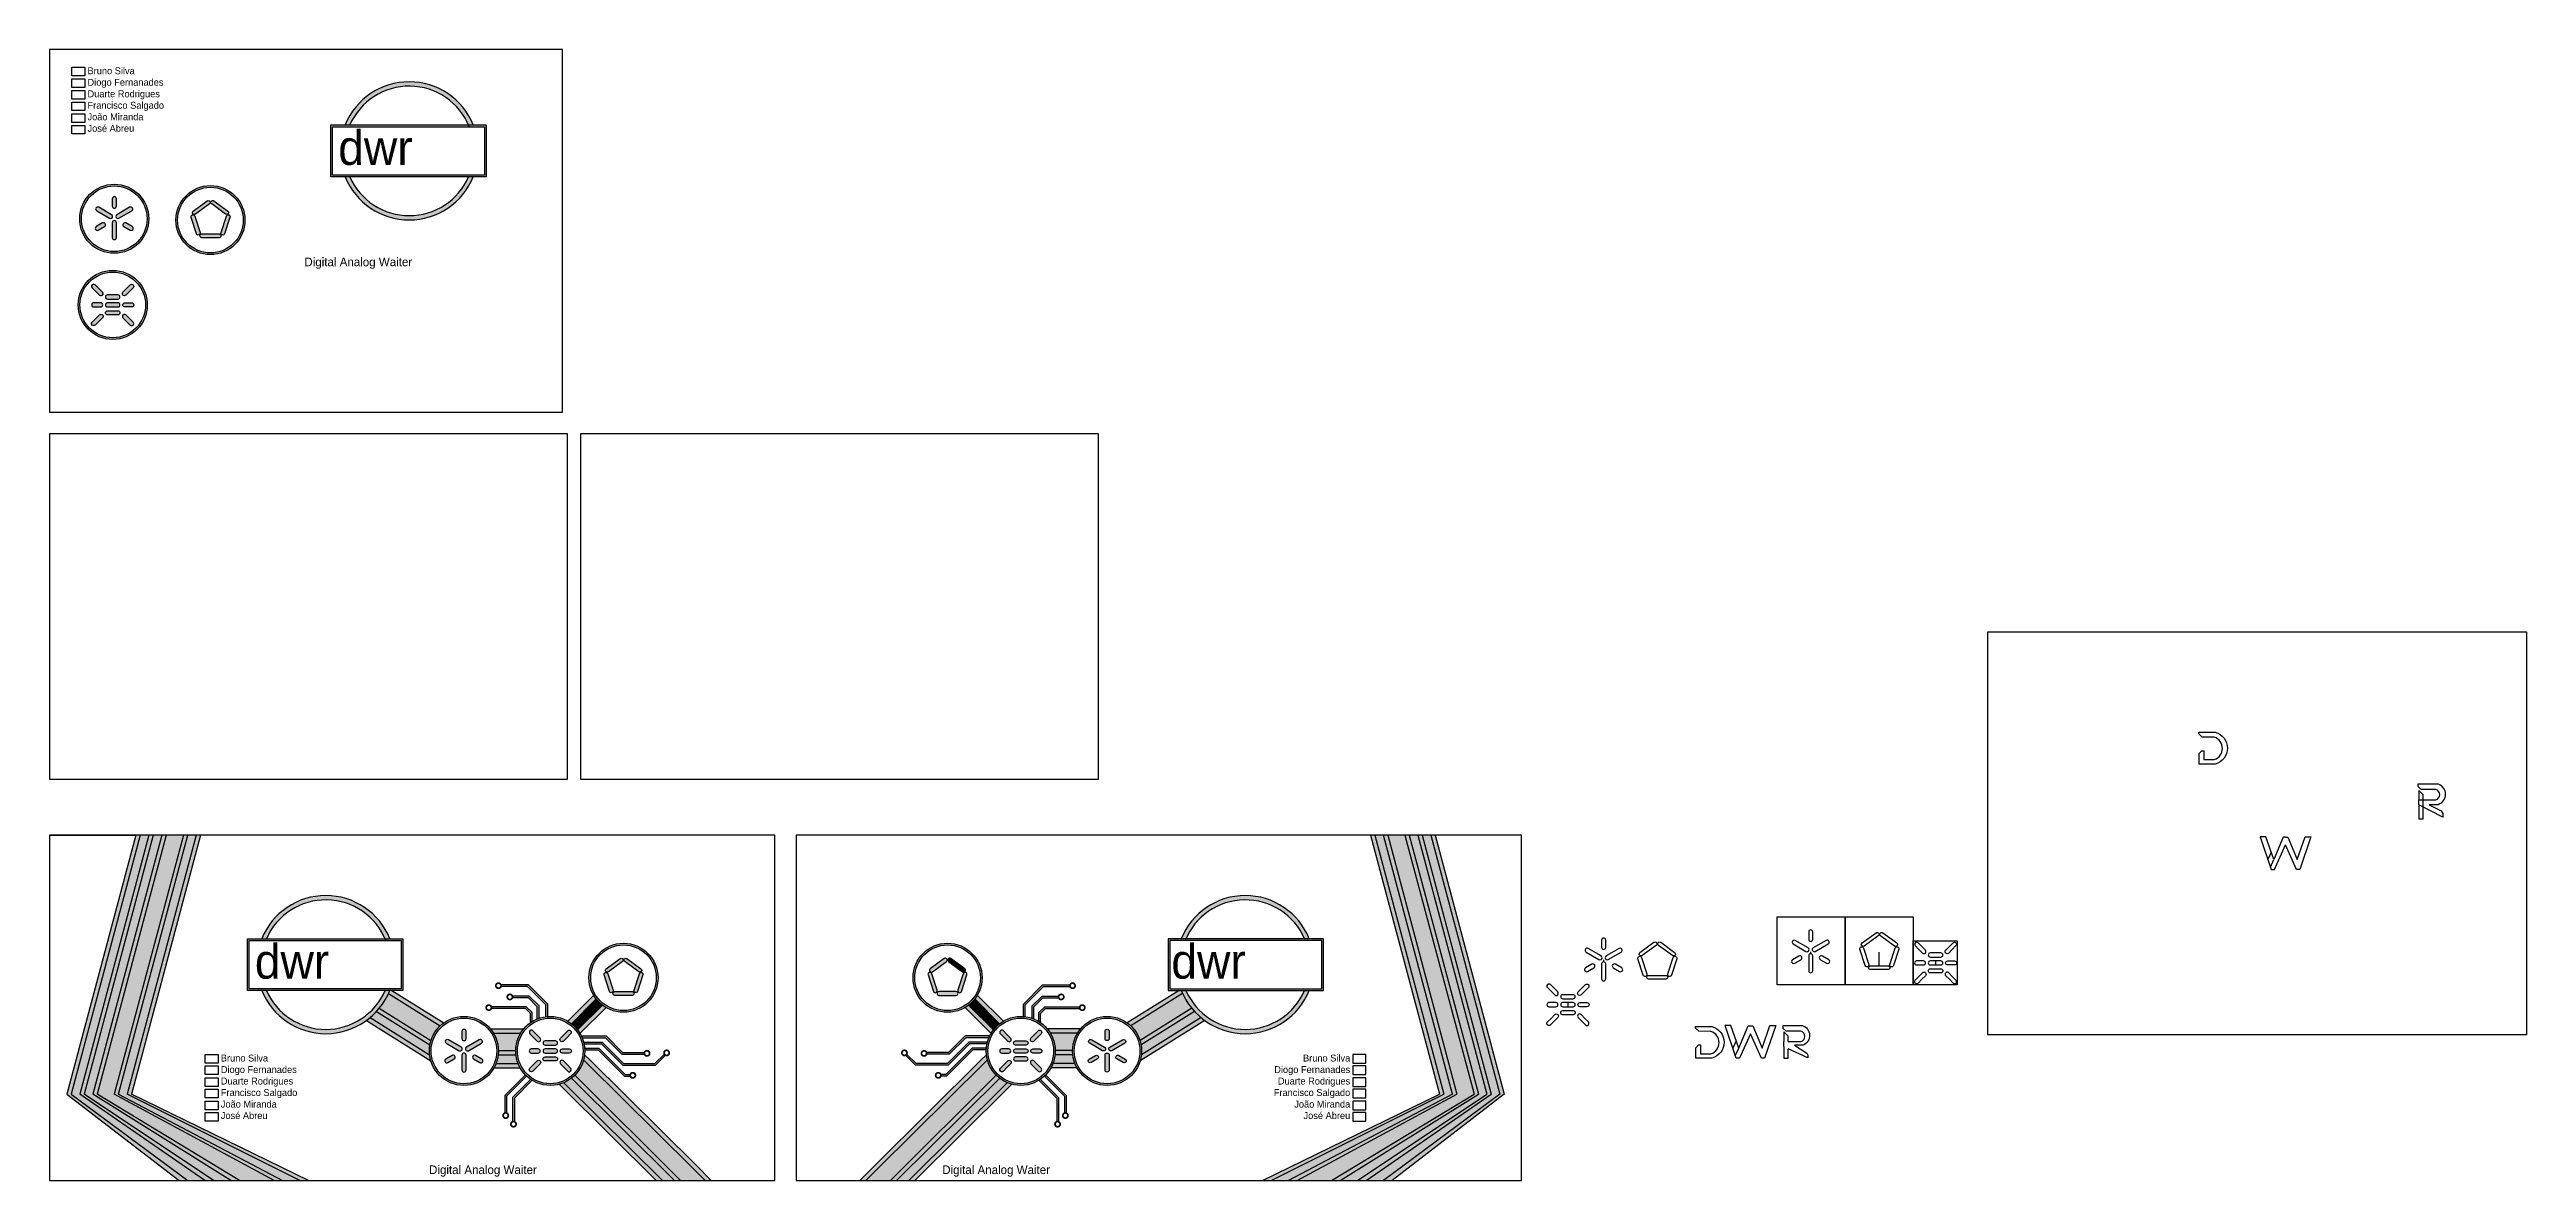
# Model space of a CAD drawing. Header units: millimetres. Extents: x 5 to 1440, y 5 to 660.
import ezdxf

# ---------------------------------------------------------------- set-up
doc = ezdxf.new("R2010")
doc.units = ezdxf.units.MM
doc.layers.add('PCB', color=7, linetype='Continuous')
doc.styles.add('y', font='bgothl.ttf')
picture_1 = doc.add_image_def('image1.png', size_in_pixel=(200, 200))
picture_2 = doc.add_image_def('image2.png', size_in_pixel=(200, 200))
picture_3 = doc.add_image_def('image3.jpg', size_in_pixel=(600, 449))
picture_4 = doc.add_image_def('image4.png', size_in_pixel=(450, 300))
picture_5 = doc.add_image_def('image5.jpg', size_in_pixel=(202, 202))

msp = doc.modelspace()

# ---------------------------------------------------------------- texts
at = {"style": 'y'}
for s, height, p in [('dwr', 20, (172.2, 593.2)), ('Digital Analog Waiter', 5, (152.6, 534.5)), ('dwr', 20, (123.9, 121.9)), ('dwr', 20, (654.7, 121.9)), ('Digital Analog Waiter', 5, (224.8, 8.7)), ('Digital Analog Waiter', 5, (522, 8.7))]:
    msp.add_text(s, height=height, dxfattribs=at).set_placement(p)
at = {"char_height": 4, "style": 'y'}
for insert, attachment_point in [((27, 649.7), 1), ((104.2, 77.9), 1), ((758.3, 77.9), 3)]:
    msp.add_mtext_dynamic_manual_height_columns('Bruno Silva\\PDiogo Fernanades\\PDuarte Rodrigues\\PFrancisco Salgado\\PJoão Miranda\\PJosé Abreu', width=86.607, gutter_width=150, heights=[0], dxfattribs=dict(at, insert=insert, attachment_point=attachment_point))

# ---------------------------------------------------------------- blocks, each defined once
blk = doc.blocks.new('*U3')
for points in [[(1.2, 11.2, 1), (-1.2, 11.2), (-1.2, 7, 1), (1.2, 7)], [(-1.2, -2.6), (-1.2, -11.2, 1), (1.2, -11.2), (1.2, -2.6, 1)]]:
    blk.add_lwpolyline(points, format="xyb", close=True)
blk = doc.blocks.new('*U4')
at = {"color": 0, "linetype": 'ByBlock', "lineweight": -2, "transparency": 16777216}
for p, rotation in [((1024.8, 137.4), 120), ((1025.1, 137.4), 240)]:
    blk.add_blockref('*U3', p, dxfattribs=dict(at, rotation=rotation))
blk.add_blockref('*U3', (1025, 137.7), dxfattribs=at)
blk = doc.blocks.new('*U5')
for points in [[(1.2, 11.2, 1), (-1.2, 11.2), (-1.2, 7, 1), (1.2, 7)], [(-1.2, -2.6), (-1.2, -11.2, 1), (1.2, -11.2), (1.2, -2.6, 1)]]:
    blk.add_lwpolyline(points, format="xyb", close=True)
blk = doc.blocks.new('*U6')
at = {"color": 0, "linetype": 'ByBlock', "lineweight": -2, "transparency": 16777216}
for p, rotation in [((1024.8, 137.4), 120), ((1025.1, 137.4), 240)]:
    blk.add_blockref('*U5', p, dxfattribs=dict(at, rotation=rotation))
blk.add_blockref('*U5', (1025, 137.7), dxfattribs=at)
blk = doc.blocks.new('*U7')
blk.add_lwpolyline([(-5, -1.1, -1), (-5, 1.1), (5, 1.1, -1), (5, -1.1), (5, -1.1)], format="xyb", close=True)
blk = doc.blocks.new('*U8')
at = {"color": 0, "linetype": 'ByBlock', "lineweight": -2, "transparency": 16777216}
for p, rotation in [((1059.4, 144.6), 216), ((1070.1, 144.6), 144), ((1056.1, 134.5), 288), ((1073.4, 134.5), 71.99999999999999)]:
    blk.add_blockref('*U7', p, dxfattribs=dict(at, rotation=rotation))
blk.add_blockref('*U7', (1064.7, 128.2), dxfattribs=at)
blk = doc.blocks.new('*U9')
blk.add_lwpolyline([(-5, -1.1, -1), (-5, 1.1), (5, 1.1, -1), (5, -1.1), (5, -1.1)], format="xyb", close=True)
blk = doc.blocks.new('*U10')
at = {"color": 0, "linetype": 'ByBlock', "lineweight": -2, "transparency": 16777216}
for p, rotation in [((1059.4, 144.6), 216), ((1070.1, 144.6), 144), ((1056.1, 134.5), 288), ((1073.4, 134.5), 71.99999999999999)]:
    blk.add_blockref('*U9', p, dxfattribs=dict(at, rotation=rotation))
blk.add_blockref('*U9', (1064.7, 128.2), dxfattribs=at)
blk = doc.blocks.new('*U11')
for points in [[(1.2, 11.2, 1), (-1.2, 11.2), (-1.2, 7, 1), (1.2, 7)], [(-1.2, -2.6), (-1.2, -11.2, 1), (1.2, -11.2), (1.2, -2.6, 1)]]:
    blk.add_lwpolyline(points, format="xyb", close=True)
blk = doc.blocks.new('*U12')
at = {"color": 0, "linetype": 'ByBlock', "lineweight": -2, "transparency": 16777216}
for p, rotation in [((1024.8, 137.4), 120), ((1025.1, 137.4), 240)]:
    blk.add_blockref('*U11', p, dxfattribs=dict(at, rotation=rotation))
blk.add_blockref('*U11', (1025, 137.7), dxfattribs=at)
blk = doc.blocks.new('*U13')
blk.add_lwpolyline([(-5, -1.1, -1), (-5, 1.1), (5, 1.1, -1), (5, -1.1), (5, -1.1)], format="xyb", close=True)
blk = doc.blocks.new('*U14')
at = {"color": 0, "linetype": 'ByBlock', "lineweight": -2, "transparency": 16777216}
for p, rotation in [((1059.4, 144.6), 216), ((1070.1, 144.6), 144), ((1056.1, 134.5), 288), ((1073.4, 134.5), 71.99999999999999)]:
    blk.add_blockref('*U13', p, dxfattribs=dict(at, rotation=rotation))
blk.add_blockref('*U13', (1064.7, 128.2), dxfattribs=at)
blk = doc.blocks.new('*U15')
at = {"layer": 'PCB', "linetype": 'ByBlock'}
image = blk.add_image(picture_4, insert=(-3.75, -2.5), size_in_units=(7.5, 5), dxfattribs=at)
image.dxf.flags = 7
blk = doc.blocks.new('*U16')
at = {"layer": 'PCB', "color": 0, "linetype": 'ByBlock', "lineweight": -2, "transparency": 16777216}
for p in [(0, 0), (0, -6.7), (0, -13.5), (0, -20.2), (0, -27), (0, -33.7)]:
    blk.add_blockref('*U15', p, dxfattribs=at)
blk = doc.blocks.new('*U46')
for points in [[(1.2, 11.2, 1), (-1.2, 11.2), (-1.2, 7, 1), (1.2, 7)], [(-1.2, -2.6), (-1.2, -11.2, 1), (1.2, -11.2), (1.2, -2.6, 1)]]:
    blk.add_lwpolyline(points, format="xyb", close=True)
blk = doc.blocks.new('*U47')
at = {"color": 0, "linetype": 'ByBlock', "lineweight": -2, "transparency": 16777216}
for p, rotation in [((1024.8, 137.4), 120), ((1025.1, 137.4), 240)]:
    blk.add_blockref('*U46', p, dxfattribs=dict(at, rotation=rotation))
blk.add_blockref('*U46', (1025, 137.7), dxfattribs=at)
blk = doc.blocks.new('*U41')
blk.add_lwpolyline([(-5, -1.1, -1), (-5, 1.1), (5, 1.1, -1), (5, -1.1), (5, -1.1)], format="xyb", close=True)
blk = doc.blocks.new('*U43')
at = {"color": 0, "linetype": 'ByBlock', "lineweight": -2, "transparency": 16777216}
for p, rotation in [((1059.4, 144.6), 216), ((1070.1, 144.6), 144), ((1056.1, 134.5), 288), ((1073.4, 134.5), 71.99999999999999)]:
    blk.add_blockref('*U41', p, dxfattribs=dict(at, rotation=rotation))
blk.add_blockref('*U41', (1064.7, 128.2), dxfattribs=at)
blk = doc.blocks.new('*U44')
at = {"layer": 'PCB', "linetype": 'ByBlock'}
image = blk.add_image(picture_4, insert=(-3.75, -2.5), size_in_units=(7.5, 5), dxfattribs=at)
image.dxf.flags = 7
blk = doc.blocks.new('*U45')
at = {"layer": 'PCB', "color": 0, "linetype": 'ByBlock', "lineweight": -2, "transparency": 16777216}
for p in [(0, 0), (0, -6.7), (0, -13.5), (0, -20.2), (0, -27), (0, -33.7)]:
    blk.add_blockref('*U44', p, dxfattribs=at)
blk = doc.blocks.new('*U52')
at = {"layer": 'PCB', "linetype": 'ByBlock'}
image = blk.add_image(picture_4, insert=(-3.75, -2.5), size_in_units=(7.5, 5), dxfattribs=at)
image.dxf.flags = 7
blk = doc.blocks.new('*U54')
at = {"layer": 'PCB', "color": 0, "linetype": 'ByBlock', "lineweight": -2, "transparency": 16777216}
for p in [(0, 0), (0, -6.7), (0, -13.5), (0, -20.2), (0, -27), (0, -33.7)]:
    blk.add_blockref('*U52', p, dxfattribs=at)
blk = doc.blocks.new('*U65')
for points in [[(1.2, 11.2, 1), (-1.2, 11.2), (-1.2, 7, 1), (1.2, 7)], [(-1.2, -2.6), (-1.2, -11.2, 1), (1.2, -11.2), (1.2, -2.6, 1)]]:
    blk.add_lwpolyline(points, format="xyb", close=True)
blk = doc.blocks.new('*U67')
at = {"color": 0, "linetype": 'ByBlock', "lineweight": -2, "transparency": 16777216}
for p, rotation in [((1024.8, 137.4), 120), ((1025.1, 137.4), 240)]:
    blk.add_blockref('*U65', p, dxfattribs=dict(at, rotation=rotation))
blk.add_blockref('*U65', (1025, 137.7), dxfattribs=at)
blk = doc.blocks.new('*U72')
blk.add_lwpolyline([(-5, -1.1, -1), (-5, 1.1), (5, 1.1, -1), (5, -1.1), (5, -1.1)], format="xyb", close=True)
blk = doc.blocks.new('*U74')
at = {"color": 0, "linetype": 'ByBlock', "lineweight": -2, "transparency": 16777216}
for p, rotation in [((1059.4, 144.6), 216), ((1070.1, 144.6), 144), ((1056.1, 134.5), 288), ((1073.4, 134.5), 71.99999999999999)]:
    blk.add_blockref('*U72', p, dxfattribs=dict(at, rotation=rotation))
blk.add_blockref('*U72', (1064.7, 128.2), dxfattribs=at)

# ---------------------------------------------------------------- hatches: boundary and pattern name
at = {"layer": 'PCB', "linetype": 'ByBlock', "lineweight": -3}
h = msp.add_hatch(color=256, dxfattribs=at)
h.dxf.hatch_style = 1
h.paths.add_polyline_path([(247.7, 616.3), (250.4, 616.3, 0.674292), (176.2, 616.3), (178.9, 616.3, -0.654752)])
h.paths.add_polyline_path([(168.1, 589.1), (256.8, 589.1), (256.8, 613.7), (168.1, 613.7)], flags=9)
h = msp.add_hatch(color=256, dxfattribs=at)
h.dxf.hatch_style = 1
h.paths.add_polyline_path([(257.9, 616.3), (247.7, 616.3, -0.007229), (248.1, 615.3), (256.9, 615.3), (256.9, 587.3), (168.9, 587.3), (168.9, 615.3), (212.9, 615.3), (248.1, 615.3, 0.007229), (247.7, 616.3), (212.9, 616.3), (167.9, 616.3), (167.9, 586.3), (257.9, 586.3)])
h = msp.add_hatch(color=0, dxfattribs=at)
h.dxf.hatch_style = 1
h.paths.add_polyline_path([(78.2, 561.2, 1), (118.2, 561.2, 1)])
h.paths.add_polyline_path([(117.2, 561.2, -1), (79.2, 561.2, -1)], flags=16)
h.paths.add_polyline_path([(22.5, 562, 1), (62.5, 562, 1)])
h.paths.add_polyline_path([(61.5, 562, -1), (23.5, 562, -1)], flags=16)
h.paths.add_polyline_path([(43.7, 573.4), (43.7, 569.2, -1), (41.3, 569.2), (41.3, 573.4, -1)], flags=0)
h.paths.add_polyline_path([(52.6, 566.5), (45.2, 562.2, -1), (44, 564.3), (51.4, 568.6, -1)], flags=0)
h.paths.add_polyline_path([(41, 564.3, -1), (39.8, 562.2), (32.4, 566.5, -1), (33.6, 568.6)], flags=0)
h.paths.add_polyline_path([(43.7, 559.6), (43.7, 551, -1), (41.3, 551), (41.3, 559.6, -1)], flags=0)
h.paths.add_polyline_path([(49.3, 559.5), (52.9, 557.4, -1), (51.7, 555.3), (48.1, 557.4, -1)], flags=0)
h.paths.add_polyline_path([(36.9, 557.4), (33.2, 555.3, -1), (32, 557.4), (35.7, 559.5, -1)], flags=0)
h.paths.add_polyline_path([(21.6, 512.1, 1), (61.6, 512.1, 1)])
h.paths.add_polyline_path([(60.6, 512.1, -1), (22.6, 512.1, -1)], flags=16)
h.paths.add_polyline_path([(51.7, 523.7, -1), (53.4, 522), (51.3, 519.9), (49.2, 517.8, -1), (47.5, 519.5), (49.6, 521.6)], flags=0)
h.paths.add_polyline_path([(44.6, 517.9, -1), (44.6, 515.5), (41.6, 515.5), (38.6, 515.5, -1), (38.6, 517.9), (41.6, 517.9)], flags=0)
h.paths.add_polyline_path([(35.7, 519.5, -1), (34, 517.8), (31.9, 519.9), (29.7, 522, -1), (31.4, 523.7), (33.6, 521.6)], flags=0)
h.paths.add_polyline_path([(44.6, 513.3, -1), (44.6, 510.9), (41.6, 510.9), (38.6, 510.9, -1), (38.6, 513.3), (41.6, 513.3)], flags=0)
h.paths.add_polyline_path([(48.6, 513.3), (52.6, 513.3, -1), (52.6, 510.9), (48.6, 510.9, -1)], flags=0)
h.paths.add_polyline_path([(34.6, 510.9), (30.6, 510.9, -1), (30.6, 513.3), (34.6, 513.3, -1)], flags=0)
h.paths.add_polyline_path([(44.6, 508.7, -1), (44.6, 506.3), (41.6, 506.3), (38.6, 506.3, -1), (38.6, 508.7), (41.6, 508.7)], flags=0)
h.paths.add_polyline_path([(49.2, 506.3), (51.3, 504.2), (53.4, 502.1, -1), (51.7, 500.4), (49.6, 502.5), (47.5, 504.6, -1)], flags=0)
h.paths.add_polyline_path([(35.7, 504.6), (33.6, 502.5), (31.4, 500.4, -1), (29.7, 502.1), (31.9, 504.2), (34, 506.3, -1)], flags=0)
h = msp.add_hatch(color=256, dxfattribs=at)
h.dxf.hatch_style = 1
h.paths.add_polyline_path([(43.7, 573.4, 1), (41.3, 573.4), (41.3, 569.2, 1), (43.7, 569.2)])
h.paths.add_polyline_path([(33.6, 568.6, 1), (32.4, 566.5), (39.8, 562.2, 1), (41, 564.3)])
h.paths.add_polyline_path([(35.7, 559.5), (32, 557.4, 1), (33.2, 555.3), (36.9, 557.4, 1)])
h.paths.add_polyline_path([(43.7, 559.6, 1), (41.3, 559.6), (41.3, 551, 1), (43.7, 551)])
h.paths.add_polyline_path([(52.6, 566.5, 1), (51.4, 568.6), (44, 564.3, 1), (45.2, 562.2)])
h.paths.add_polyline_path([(49.3, 559.5, 1), (48.1, 557.4), (51.7, 555.3, 1), (52.9, 557.4)])
h = msp.add_hatch(color=256, dxfattribs=at)
h.dxf.hatch_style = 1
h.paths.add_polyline_path([(178.9, 586.3), (176.2, 586.3, 0.674107), (250.4, 586.3), (247.7, 586.3, -0.654556)])
h = msp.add_hatch(color=256, dxfattribs=at)
h.dxf.hatch_style = 1
h.paths.add_polyline_path([(103.2, 553.2), (93.2, 553.2, 1), (93.2, 551), (103.2, 551, 1)])
h.paths.add_polyline_path([(89, 563.5, 1), (87, 562.8), (90, 553.3, 1), (92.1, 554)])
h.paths.add_polyline_path([(97.5, 570.6, 1), (96.3, 572.4), (88.2, 566.5, 1), (89.5, 564.8)])
h.paths.add_polyline_path([(100.2, 572.4, 1), (98.9, 570.6), (106.9, 564.8, 1), (108.2, 566.5)])
h.paths.add_polyline_path([(109.4, 562.8, 1), (107.4, 563.5), (104.3, 554, 1), (106.4, 553.3)])
h = msp.add_hatch(color=256, dxfattribs=at)
h.dxf.hatch_style = 1
h.paths.add_polyline_path([(34.6, 513.3), (30.6, 513.3, 1), (30.6, 510.9), (34.6, 510.9, 1)])
h.paths.add_polyline_path([(33.6, 521.6), (31.4, 523.7, 1), (29.7, 522), (31.9, 519.9), (34, 517.8, 1), (35.7, 519.5)])
h.paths.add_polyline_path([(44.6, 517.9), (41.6, 517.9), (38.6, 517.9, 1), (38.6, 515.5), (41.6, 515.5), (44.6, 515.5, 1)])
h.paths.add_polyline_path([(44.6, 513.3), (41.6, 513.3), (38.6, 513.3, 1), (38.6, 510.9), (41.6, 510.9), (44.6, 510.9, 1)])
h.paths.add_polyline_path([(44.6, 508.7), (41.6, 508.7), (38.6, 508.7, 1), (38.6, 506.3), (41.6, 506.3), (44.6, 506.3, 1)])
h.paths.add_polyline_path([(35.7, 504.6, 1), (34, 506.3), (31.9, 504.2), (29.7, 502.1, 1), (31.4, 500.4), (33.6, 502.5)])
h.paths.add_polyline_path([(51.3, 504.2), (49.2, 506.3, 1), (47.5, 504.6), (49.6, 502.5), (51.7, 500.4, 1), (53.4, 502.1)])
h.paths.add_polyline_path([(52.6, 513.3), (48.6, 513.3, 1), (48.6, 510.9), (52.6, 510.9, 1)])
h.paths.add_polyline_path([(51.3, 519.9), (53.4, 522, 1), (51.7, 523.7), (49.6, 521.6), (47.5, 519.5, 1), (49.2, 517.8)])
at = {"layer": 'PCB', "linetype": 'ByBlock', "lineweight": -3, "true_color": 0x2a3b5a}
h = msp.add_hatch(color=159, dxfattribs=at)
h.dxf.hatch_style = 1
h.paths.add_polyline_path([(57.5, 205), (55, 205), (15, 55), (80, 5), (85, 5), (17.5, 55)])
h.paths.add_polyline_path([(65, 205), (62.5, 205), (22.5, 55), (95, 5), (100, 5), (25, 55)])
h.paths.add_polyline_path([(72.5, 205), (70, 205), (30, 55), (110, 5), (115, 5), (32.5, 55)])
h.paths.add_polyline_path([(92.5, 205), (90, 205), (50, 55), (150, 5), (155, 5), (52.5, 55)])
h.paths.add_polyline_path([(85, 205), (82.5, 205), (42.5, 55), (135, 5), (140, 5), (45, 55)])
at = {"layer": 'PCB', "linetype": 'ByBlock', "lineweight": -3, "true_color": 0x47a6ff}
h = msp.add_hatch(color=161, dxfattribs=at)
h.dxf.hatch_style = 1
h.paths.add_polyline_path([(70, 205), (65, 205), (25, 55), (100, 5), (110, 5), (30, 55)])
h.paths.add_polyline_path([(62.5, 205), (57.5, 205), (17.5, 55), (85, 5), (95, 5), (22.5, 55)])
h.paths.add_polyline_path([(90, 205), (85, 205), (45, 55), (140, 5), (150, 5), (50, 55)])
at = {"layer": 'PCB', "linetype": 'ByBlock', "lineweight": -3, "true_color": 0xf5390f}
h = msp.add_hatch(color=20, dxfattribs=at)
h.dxf.hatch_style = 1
h.paths.add_polyline_path([(82.5, 205), (72.5, 205), (32.5, 55), (115, 5), (135, 5), (42.5, 55)])
at = {"layer": 'PCB', "linetype": 'ByBlock', "lineweight": -3, "true_color": 0x2a3b5a}
h = msp.add_hatch(color=159, dxfattribs=at)
h.dxf.hatch_style = 1
h.paths.add_polyline_path([(805, 205), (807.5, 205), (847.5, 55), (782.5, 5), (777.5, 5), (845, 55)])
h.paths.add_polyline_path([(797.5, 205), (800, 205), (840, 55), (767.5, 5), (762.5, 5), (837.5, 55)])
h.paths.add_polyline_path([(790, 205), (792.5, 205), (832.5, 55), (752.5, 5), (747.5, 5), (830, 55)])
h.paths.add_polyline_path([(770, 205), (772.5, 205), (812.5, 55), (712.5, 5), (707.5, 5), (810, 55)])
h.paths.add_polyline_path([(777.5, 205), (780, 205), (820, 55), (727.5, 5), (722.5, 5), (817.5, 55)])
at = {"layer": 'PCB', "linetype": 'ByBlock', "lineweight": -3, "true_color": 0x47a6ff}
h = msp.add_hatch(color=161, dxfattribs=at)
h.dxf.hatch_style = 1
h.paths.add_polyline_path([(792.5, 205), (797.5, 205), (837.5, 55), (762.5, 5), (752.5, 5), (832.5, 55)])
h.paths.add_polyline_path([(800, 205), (805, 205), (845, 55), (777.5, 5), (767.5, 5), (840, 55)])
h.paths.add_polyline_path([(772.5, 205), (777.5, 205), (817.5, 55), (722.5, 5), (712.5, 5), (812.5, 55)])
at = {"layer": 'PCB', "linetype": 'ByBlock', "lineweight": -3, "true_color": 0xf5390f}
h = msp.add_hatch(color=20, dxfattribs=at)
h.dxf.hatch_style = 1
h.paths.add_polyline_path([(780, 205), (790, 205), (830, 55), (747.5, 5), (727.5, 5), (820, 55)])
at = {"layer": 'PCB', "linetype": 'ByBlock', "lineweight": -3, "true_color": 0x2a3b5a}
h = msp.add_hatch(color=159, dxfattribs=at)
h.dxf.hatch_style = 1
h.paths.add_polyline_path([(199.4, 145), (202.1, 145, 0.674292), (127.9, 145), (130.6, 145, -0.654752)])
h.paths.add_polyline_path([(119.8, 117.8), (208.5, 117.8), (208.5, 142.4), (119.8, 142.4)], flags=9)
h = msp.add_hatch(color=159, dxfattribs=at)
h.dxf.hatch_style = 1
h.paths.add_polyline_path([(731.9, 145), (734.6, 145, 0.674292), (660.4, 145), (663.1, 145, -0.654752)])
h.paths.add_polyline_path([(650.6, 117.8), (739.3, 117.8), (739.3, 142.4), (650.6, 142.4)], flags=9)
h = msp.add_hatch(color=159, dxfattribs=at)
h.dxf.hatch_style = 1
h.paths.add_polyline_path([(209.6, 145), (199.4, 145, -0.007229), (199.8, 144), (208.6, 144), (208.6, 116), (120.6, 116), (120.6, 144), (164.6, 144), (199.8, 144, 0.007229), (199.4, 145), (164.6, 145), (119.6, 145), (119.6, 115), (209.6, 115)])
h = msp.add_hatch(color=159, dxfattribs=at)
h.dxf.hatch_style = 1
h.paths.add_polyline_path([(653.9, 116), (653.9, 144), (662.7, 144, -0.007229), (663.1, 145), (652.9, 145), (652.9, 115), (742.9, 115), (742.9, 145), (697.9, 145), (663.1, 145, 0.007229), (662.7, 144), (697.9, 144), (741.9, 144), (741.9, 116)])
h = msp.add_hatch(color=159, dxfattribs=at)
h.dxf.hatch_style = 1
h.paths.add_polyline_path([(203.2, 115), (202.1, 115, -0.012187), (201.3, 113.2), (231.2, 94.5, -0.032941), (233.3, 96.2)])
h.paths.add_polyline_path([(196, 104.7, -0.015823), (194.3, 102.8), (225.3, 83.5, -0.032941), (225.9, 86)])
h.paths.add_polyline_path([(190.6, 99.3, -0.016645), (188.5, 97.6), (225.8, 74.3, -0.04326), (225.1, 77.7)])
h.paths.add_polyline_path([(276.3, 72.8), (263.7, 72.8, -0.034515), (262.5, 70.3), (277.5, 70.3, -0.034515)])
h.paths.add_polyline_path([(275, 80, -0.004071), (275, 80.3), (265, 80.3, -0.004071), (265, 80, -0.02724), (264.9, 77.8), (275.1, 77.8, -0.02724)])
h.paths.add_polyline_path([(318, 74.8), (314.9, 77.8, -0.03795), (314.3, 74.9), (316.2, 73), (377.6, 12.1), (384.7, 5), (388.2, 5), (379.4, 13.9)])
h.paths.add_polyline_path([(303.9, 60.6), (302.8, 61.6, -0.034785), (300.2, 60.7), (302.1, 58.8), (356.3, 5), (359.9, 5)])
h.paths.add_polyline_path([(309.2, 65.9, -0.031339), (307.3, 64.2), (307.4, 64.1), (367, 5), (370.5, 5)])
h.paths.add_polyline_path([(279.7, 92.8), (260.3, 92.8, -0.038435), (262.1, 90.3), (277.9, 90.3, -0.038435)])
h.paths.add_polyline_path([(223.5, 7.5), (340.9, 7.5), (340.9, 15), (223.5, 15)], flags=9)
h.paths.add_polyline_path([(102.2, 36), (185, 36), (185, 81.2), (102.2, 81.2)], flags=9)
h.paths.add_polyline_path([(119.8, 117.8), (208.5, 117.8), (208.5, 142.4), (119.8, 142.4)], flags=9)
h = msp.add_hatch(color=159, dxfattribs=at)
h.dxf.hatch_style = 1
h.paths.add_polyline_path([(225, 80, 1), (265, 80, 1)])
h.paths.add_polyline_path([(264, 80, -1), (226, 80, -1)], flags=16)
h.paths.add_polyline_path([(275, 80, 1), (315, 80, 1)])
h.paths.add_polyline_path([(314, 80, -1), (276, 80, -1)], flags=16)
h.paths.add_polyline_path([(284.9, 91.7), (287, 89.5), (289.1, 87.4, -1), (287.4, 85.7), (285.3, 87.8), (283.2, 90, -1)], flags=0)
h.paths.add_polyline_path([(292, 85.8), (295, 85.8), (298, 85.8, -1), (298, 83.4), (295, 83.4), (292, 83.4, -1)], flags=0)
h.paths.add_polyline_path([(284, 81.2), (288, 81.2, -1), (288, 78.8), (284, 78.8, -1)], flags=0)
h.paths.add_polyline_path([(292, 81.2), (295, 81.2), (298, 81.2, -1), (298, 78.8), (295, 78.8), (292, 78.8, -1)], flags=0)
h.paths.add_polyline_path([(300.9, 87.4), (303, 89.5), (305.1, 91.7, -1), (306.8, 90), (304.7, 87.8), (302.6, 85.7, -1)], flags=0)
h.paths.add_polyline_path([(292, 76.6), (295, 76.6), (298, 76.6, -1), (298, 74.2), (295, 74.2), (292, 74.2, -1)], flags=0)
h.paths.add_polyline_path([(289.1, 72.6), (287, 70.5), (284.9, 68.3, -1), (283.2, 70), (285.3, 72.2), (287.4, 74.3, -1)], flags=0)
h.paths.add_polyline_path([(302, 81.2), (306, 81.2, -1), (306, 78.8), (302, 78.8, -1)], flags=0)
h.paths.add_polyline_path([(302.6, 74.3), (304.7, 72.2), (306.8, 70, -1), (305.1, 68.3), (303, 70.5), (300.9, 72.6, -1)], flags=0)
h.paths.add_polyline_path([(357.4, 122.4, 1), (317.4, 122.4, 1)])
h.paths.add_polyline_path([(318.4, 122.4, -1), (356.4, 122.4, -1)], flags=16)
h.paths.add_polyline_path([(326.2, 124, -1), (328.3, 124.7), (331.4, 115.2, -1), (329.3, 114.5)], flags=0)
h.paths.add_polyline_path([(332.4, 114.4), (342.4, 114.4, -1), (342.4, 112.2), (332.4, 112.2, -1)], flags=0)
h.paths.add_polyline_path([(327.4, 127.7), (335.5, 133.6, -1), (336.8, 131.8), (328.7, 126, -1)], flags=0)
h.paths.add_polyline_path([(343.5, 115.2), (346.6, 124.7, -1), (348.7, 124), (345.6, 114.5, -1)], flags=0)
h.paths.add_polyline_path([(339.4, 133.6), (347.5, 127.7, -1), (346.2, 126), (338.1, 131.8, -1)], flags=0)
at = {"layer": 'PCB', "linetype": 'ByBlock', "lineweight": -3}
h = msp.add_hatch(color=256, dxfattribs=at)
h.dxf.hatch_style = 1
h.paths.add_polyline_path([(342.4, 114.4), (332.4, 114.4, 1), (332.4, 112.2), (342.4, 112.2, 1)])
h.paths.add_polyline_path([(328.3, 124.7, 1), (326.2, 124), (329.3, 114.5, 1), (331.4, 115.2)])
h.paths.add_polyline_path([(336.8, 131.8, 1), (335.5, 133.6), (327.4, 127.7, 1), (328.7, 126)])
h.paths.add_polyline_path([(339.4, 133.6, 1), (338.1, 131.8), (346.2, 126, 1), (347.5, 127.7)])
h.paths.add_polyline_path([(348.7, 124, 1), (346.6, 124.7), (343.5, 115.2, 1), (345.6, 114.5)])
at = {"layer": 'PCB', "linetype": 'ByBlock', "lineweight": -3, "true_color": 0x2a3b5a}
h = msp.add_hatch(color=159, dxfattribs=at)
h.dxf.hatch_style = 1
h.paths.add_polyline_path([(659.3, 115), (660.4, 115, 0.012187), (661.2, 113.2), (631.3, 94.5, 0.032941), (629.2, 96.2)])
h.paths.add_polyline_path([(666.5, 104.7, 0.015823), (668.2, 102.8), (637.2, 83.5, 0.032941), (636.6, 86)])
h.paths.add_polyline_path([(671.9, 99.3, 0.016645), (674, 97.6), (636.7, 74.3, 0.04326), (637.4, 77.7)])
h.paths.add_polyline_path([(586.2, 72.8), (598.8, 72.8, 0.034515), (600, 70.3), (585, 70.3, 0.034515)])
h.paths.add_polyline_path([(587.5, 80, 0.004071), (587.5, 80.3), (597.5, 80.3, 0.004071), (597.5, 80, 0.02724), (597.6, 77.8), (587.4, 77.8, 0.02724)])
h.paths.add_polyline_path([(544.5, 74.8), (547.6, 77.8, 0.03795), (548.2, 74.9), (546.3, 73), (484.9, 12.1), (477.8, 5), (474.3, 5), (483.1, 13.9)])
h.paths.add_polyline_path([(558.6, 60.6), (559.7, 61.6, 0.034785), (562.3, 60.7), (560.4, 58.8), (506.2, 5), (502.6, 5)])
h.paths.add_polyline_path([(553.3, 65.9, 0.031339), (555.2, 64.2), (555.1, 64.1), (495.5, 5), (492, 5)])
h.paths.add_polyline_path([(582.8, 92.8), (602.2, 92.8, 0.038435), (600.4, 90.3), (584.6, 90.3, 0.038435)])
h.paths.add_polyline_path([(639, 7.5), (521.6, 7.5), (521.6, 15), (639, 15)], flags=9)
h.paths.add_polyline_path([(760.3, 36), (677.5, 36), (677.5, 81.2), (760.3, 81.2)], flags=9)
h.paths.add_polyline_path([(742.7, 117.8), (654, 117.8), (654, 142.4), (742.7, 142.4)], flags=9)
h = msp.add_hatch(color=159, dxfattribs=at)
h.dxf.hatch_style = 1
h.paths.add_polyline_path([(597.5, 80, 1), (637.5, 80, 1)])
h.paths.add_polyline_path([(636.5, 80, -1), (598.5, 80, -1)], flags=16)
h.paths.add_polyline_path([(547.5, 80, 1), (587.5, 80, 1)])
h.paths.add_polyline_path([(586.5, 80, -1), (548.5, 80, -1)], flags=16)
h.paths.add_polyline_path([(579.3, 90), (577.2, 87.8), (575.1, 85.7, -1), (573.4, 87.4), (575.5, 89.5), (577.6, 91.7, -1)], flags=0)
h.paths.add_polyline_path([(570.5, 83.4), (567.5, 83.4), (564.5, 83.4, -1), (564.5, 85.8), (567.5, 85.8), (570.5, 85.8, -1)], flags=0)
h.paths.add_polyline_path([(578.5, 81.2, -1), (578.5, 78.8), (574.5, 78.8, -1), (574.5, 81.2)], flags=0)
h.paths.add_polyline_path([(570.5, 78.8), (567.5, 78.8), (564.5, 78.8, -1), (564.5, 81.2), (567.5, 81.2), (570.5, 81.2, -1)], flags=0)
h.paths.add_polyline_path([(561.6, 87.4, -1), (559.9, 85.7), (557.8, 87.8), (555.7, 90, -1), (557.4, 91.7), (559.5, 89.5)], flags=0)
h.paths.add_polyline_path([(570.5, 74.2), (567.5, 74.2), (564.5, 74.2, -1), (564.5, 76.6), (567.5, 76.6), (570.5, 76.6, -1)], flags=0)
h.paths.add_polyline_path([(575.1, 74.3), (577.2, 72.2), (579.3, 70, -1), (577.6, 68.3), (575.5, 70.5), (573.4, 72.6, -1)], flags=0)
h.paths.add_polyline_path([(560.5, 78.8), (556.5, 78.8, -1), (556.5, 81.2), (560.5, 81.2, -1)], flags=0)
h.paths.add_polyline_path([(561.6, 72.6), (559.5, 70.5), (557.4, 68.3, -1), (555.7, 70), (557.8, 72.2), (559.9, 74.3, -1)], flags=0)
h.paths.add_polyline_path([(545.1, 122.4, 1), (505.1, 122.4, 1)])
h.paths.add_polyline_path([(506.1, 122.4, -1), (544.1, 122.4, -1)], flags=16)
h.paths.add_polyline_path([(533.2, 114.5, -1.059397), (531, 114, -0.612801), (530.1, 112.2), (520.1, 112.2, -1.059397), (518.9, 114.2, -0.612801), (516.9, 114.5), (513.8, 124, -1.059397), (515.3, 125.8, -0.612801), (515, 127.7), (523.1, 133.6, -1.059397), (525.3, 132.7, -0.612801), (527, 133.6), (535.1, 127.7, -1.059397), (534.9, 125.4, -0.612801), (536.3, 124)], flags=0)
at = {"layer": 'PCB', "linetype": 'ByBlock', "lineweight": -3}
h = msp.add_hatch(color=256, dxfattribs=at)
h.dxf.hatch_style = 1
h.paths.add_polyline_path([(520.1, 114.4, 1), (520.1, 112.2), (530.1, 112.2, 1), (530.1, 114.4)])
h.paths.add_polyline_path([(531.1, 115.2, 1), (533.2, 114.5), (536.3, 124, 1), (534.2, 124.7)])
h.paths.add_polyline_path([(524.4, 131.8, 1), (523.1, 133.6), (515, 127.7, 1), (516.3, 126)])
h.paths.add_polyline_path([(516.9, 114.5, 1), (519, 115.2), (515.9, 124.7, 1), (513.8, 124)])
h = msp.add_hatch(color=0, dxfattribs=at)
h.dxf.hatch_style = 1
h.paths.add_polyline_path([(527, 133.6, 1), (525.7, 131.8), (533.8, 126, 1), (535.1, 127.7)])
at = {"layer": 'PCB', "linetype": 'ByBlock', "lineweight": -3, "true_color": 0x2a3b5a}
h = msp.add_hatch(color=159, dxfattribs=at)
h.dxf.hatch_style = 1
h.paths.add_polyline_path([(130.6, 115), (127.9, 115, 0.674107), (202.1, 115), (199.4, 115, -0.654556)])
at = {"layer": 'PCB', "linetype": 'ByBlock', "true_color": 0x2a3b5a}
h = msp.add_hatch(color=159, dxfattribs=at)
h.dxf.hatch_style = 1
h.paths.add_polyline_path([(281, 105.6), (260.8, 105.6, -0.085164), (260.9, 105.1, -0.085164), (260.8, 104.6), (280.6, 104.6), (283.5, 101.7), (283.5, 97), (283.5, 96.4, -0.014981), (284.5, 97), (284.5, 102.2)])
h.paths.add_polyline_path([(282.7, 111.8), (273.1, 111.8, -0.085164), (273.1, 111.3, -0.085164), (273.1, 110.8), (282.3, 110.8), (287.5, 105.6), (287.5, 98.5, -0.013347), (288.5, 98.9), (288.5, 106.1)])
h.paths.add_polyline_path([(282.4, 118.3), (266.4, 118.3, -0.085164), (266.5, 117.8, -0.085164), (266.4, 117.3), (281.9, 117.3), (292.5, 106.8), (292.5, 99.8, -0.012565), (293.5, 99.9), (293.5, 107.2)])
h.paths.add_polyline_path([(325.1, 85.1), (314.3, 85.1, -0.012843), (314.6, 84.1), (324.7, 84.1), (337.1, 71.7), (356, 71.7), (361.8, 77.5, -0.171573), (361.1, 78.2), (355.6, 72.7), (337.5, 72.7)])
h.paths.add_polyline_path([(323.2, 81.6), (314.9, 81.6, -0.012523), (315, 80.6), (322.7, 80.6), (338, 65.4), (341.4, 65.4, -0.085164), (341.3, 65.9, -0.085164), (341.4, 66.4), (338.4, 66.4)])
h.paths.add_polyline_path([(327.3, 88.7), (313, 88.7, -0.013708), (313.5, 87.7), (326.9, 87.7), (336.5, 78.1), (349.6, 78.1, -0.085164), (349.5, 78.6, -0.085164), (349.6, 79.1), (336.9, 79.1)])
h.paths.add_polyline_path([(281.3, 65.4, -0.012502), (280.6, 66.1), (268.7, 54.2), (268.7, 44, -0.171573), (269.7, 44), (269.7, 53.8)])
h.paths.add_polyline_path([(284.3, 62.8), (284.5, 63, -0.012774), (283.6, 63.5), (273.2, 53.1), (273.2, 39.1, -0.171573), (274.2, 39.1), (274.2, 52.7)])
h = msp.add_hatch(color=159, dxfattribs=at)
h.dxf.hatch_style = 1
h.paths.add_polyline_path([(581.5, 105.6), (601.7, 105.6, 0.085164), (601.6, 105.1, 0.085164), (601.7, 104.6), (581.9, 104.6), (579, 101.7), (579, 97), (579, 96.4, 0.014981), (578, 97), (578, 102.2)])
h.paths.add_polyline_path([(579.8, 111.8), (589.4, 111.8, 0.085164), (589.4, 111.3, 0.085164), (589.4, 110.8), (580.2, 110.8), (575, 105.6), (575, 98.5, 0.013347), (574, 98.9), (574, 106.1)])
h.paths.add_polyline_path([(580.1, 118.3), (596.1, 118.3, 0.085164), (596, 117.8, 0.085164), (596.1, 117.3), (580.6, 117.3), (570, 106.8), (570, 99.8, 0.012565), (569, 99.9), (569, 107.2)])
h.paths.add_polyline_path([(537.4, 85.1), (548.2, 85.1, 0.012843), (547.9, 84.1), (537.8, 84.1), (525.4, 71.7), (506.5, 71.7), (500.7, 77.5, 0.171573), (501.4, 78.2), (506.9, 72.7), (525, 72.7)])
h.paths.add_polyline_path([(539.3, 81.6), (547.6, 81.6, 0.012523), (547.5, 80.6), (539.8, 80.6), (524.5, 65.4), (521.1, 65.4, 0.085164), (521.2, 65.9, 0.085164), (521.1, 66.4), (524.1, 66.4)])
h.paths.add_polyline_path([(535.2, 88.7), (549.5, 88.7, 0.013708), (549, 87.7), (535.6, 87.7), (526, 78.1), (512.9, 78.1, 0.085164), (513, 78.6, 0.085164), (512.9, 79.1), (525.6, 79.1)])
h.paths.add_polyline_path([(581.2, 65.4, 0.012502), (581.9, 66.1), (593.8, 54.2), (593.8, 44, 0.171573), (592.8, 44), (592.8, 53.8)])
h.paths.add_polyline_path([(578.2, 62.8), (578, 63, 0.012774), (578.9, 63.5), (589.3, 53.1), (589.3, 39.1, 0.171573), (588.3, 39.1), (588.3, 52.7)])
at = {"layer": 'PCB', "linetype": 'ByBlock', "lineweight": -3, "true_color": 0x2a3b5a}
h = msp.add_hatch(color=159, dxfattribs=at)
h.dxf.hatch_style = 1
h.paths.add_polyline_path([(734.6, 115), (731.9, 115, -0.654556), (663.1, 115), (660.4, 115, 0.674107)])
at = {"layer": 'PCB', "linetype": 'ByBlock', "lineweight": -3, "true_color": 0x47a6ff}
h = msp.add_hatch(color=161, dxfattribs=at)
h.dxf.hatch_style = 1
h.paths.add_polyline_path([(194.3, 102.8, -0.032313), (190.6, 99.3), (225.1, 77.7, -0.029141), (225, 80, -0.043578), (225.3, 83.5)])
h.paths.add_polyline_path([(275.1, 77.8), (264.9, 77.8, -0.06458), (263.7, 72.8), (276.3, 72.8, -0.06458)])
h.paths.add_polyline_path([(307.4, 64.1), (307.3, 64.2, -0.06483), (302.8, 61.6), (303.9, 60.6), (359.9, 5), (367, 5)])
at = {"layer": 'PCB', "linetype": 'ByBlock', "lineweight": -3, "true_color": 0xf5390f}
h = msp.add_hatch(color=20, dxfattribs=at)
h.dxf.hatch_style = 1
h.paths.add_polyline_path([(201.3, 113.2, -0.062746), (196, 104.7), (225.9, 86, -0.127017), (231.2, 94.5)])
h.paths.add_polyline_path([(277.9, 90.3), (262.1, 90.3, -0.13232), (265, 80.3), (275, 80.3, -0.13232)])
h.paths.add_polyline_path([(316.2, 73), (314.3, 74.9, -0.131713), (309.2, 65.9), (370.5, 5), (384.7, 5), (377.6, 12.1)])
at = {"layer": 'PCB', "linetype": 'ByBlock', "lineweight": -3, "true_color": 0x2a3b5a}
h = msp.add_hatch(color=159, dxfattribs=at)
h.dxf.hatch_style = 1
h.paths.add_polyline_path([(321.6, 110.2, -0.031853), (320.2, 112.3), (305.1, 97.2, -0.031853), (307.3, 95.8)])
h.paths.add_polyline_path([(327.3, 105.2, -0.031845), (325.2, 106.6), (310.8, 92.3, -0.031845), (312.2, 90.2)])
at = {"layer": 'PCB', "linetype": 'ByBlock', "lineweight": -3, "true_color": 0xf5390f}
h = msp.add_hatch(color=20, dxfattribs=at)
h.dxf.hatch_style = 1
h.paths.add_polyline_path([(325.2, 106.6, -0.062746), (321.6, 110.2), (307.3, 95.8, -0.062746), (310.8, 92.3)])
h = msp.add_hatch(color=20, dxfattribs=at)
h.dxf.hatch_style = 1
h.paths.add_polyline_path([(661.2, 113.2, 0.062746), (666.5, 104.7), (636.6, 86, 0.127017), (631.3, 94.5)])
h.paths.add_polyline_path([(584.6, 90.3), (600.4, 90.3, 0.13232), (597.5, 80.3), (587.5, 80.3, 0.13232)])
h.paths.add_polyline_path([(546.3, 73), (548.2, 74.9, 0.131713), (553.3, 65.9), (492, 5), (477.8, 5), (484.9, 12.1)])
at = {"layer": 'PCB', "linetype": 'ByBlock', "lineweight": -3, "true_color": 0x47a6ff}
h = msp.add_hatch(color=161, dxfattribs=at)
h.dxf.hatch_style = 1
h.paths.add_polyline_path([(668.2, 102.8, 0.032313), (671.9, 99.3), (637.4, 77.7, 0.029141), (637.5, 80, 0.043578), (637.2, 83.5)])
h.paths.add_polyline_path([(587.4, 77.8), (597.6, 77.8, 0.06458), (598.8, 72.8), (586.2, 72.8, 0.06458)])
h.paths.add_polyline_path([(555.1, 64.1), (555.2, 64.2, 0.06483), (559.7, 61.6), (558.6, 60.6), (502.6, 5), (495.5, 5)])
at = {"layer": 'PCB', "linetype": 'ByBlock', "lineweight": -3, "true_color": 0x2a3b5a}
h = msp.add_hatch(color=159, dxfattribs=at)
h.dxf.hatch_style = 1
h.paths.add_polyline_path([(542.3, 112.3, -0.031853), (540.9, 110.2), (555.2, 95.8, -0.031853), (557.4, 97.2)])
h.paths.add_polyline_path([(550.3, 90.2, -0.031845), (551.7, 92.3), (537.3, 106.6, -0.031845), (535.2, 105.2)])
at = {"layer": 'PCB', "linetype": 'ByBlock', "lineweight": -3, "true_color": 0xf5390f}
h = msp.add_hatch(color=20, dxfattribs=at)
h.dxf.hatch_style = 1
h.paths.add_polyline_path([(551.7, 92.3, -0.062746), (555.2, 95.8), (540.9, 110.2, -0.062746), (537.3, 106.6)])
at = {"layer": 'PCB', "linetype": 'ByBlock', "lineweight": -3}
h = msp.add_hatch(color=256, dxfattribs=at)
h.dxf.hatch_style = 1
h.paths.add_polyline_path([(246.2, 91.4, 1), (243.8, 91.4), (243.8, 87.2, 1), (246.2, 87.2)])
h.paths.add_polyline_path([(236.1, 86.5, 1), (234.9, 84.5), (242.3, 80.2, 1), (243.5, 82.3)])
h.paths.add_polyline_path([(238.2, 77.4), (234.5, 75.3, 1), (235.7, 73.3), (239.4, 75.4, 1)])
h.paths.add_polyline_path([(246.2, 77.5, 1), (243.8, 77.5), (243.8, 69, 1), (246.2, 69)])
h.paths.add_polyline_path([(255.1, 84.5, 1), (253.9, 86.5), (246.5, 82.3, 1), (247.7, 80.2)])
h.paths.add_polyline_path([(251.8, 77.4, 1), (250.6, 75.4), (254.3, 73.3, 1), (255.5, 75.3)])
h = msp.add_hatch(color=256, dxfattribs=at)
h.dxf.hatch_style = 1
h.paths.add_polyline_path([(288, 81.2), (284, 81.2, 1), (284, 78.8), (288, 78.8, 1)])
h.paths.add_polyline_path([(287, 89.5), (284.9, 91.7, 1), (283.2, 90), (285.3, 87.8), (287.4, 85.7, 1), (289.1, 87.4)])
h.paths.add_polyline_path([(298, 85.8), (295, 85.8), (292, 85.8, 1), (292, 83.4), (295, 83.4), (298, 83.4, 1)])
h.paths.add_polyline_path([(298, 81.2), (295, 81.2), (292, 81.2, 1), (292, 78.8), (295, 78.8), (298, 78.8, 1)])
h.paths.add_polyline_path([(298, 76.6), (295, 76.6), (292, 76.6, 1), (292, 74.2), (295, 74.2), (298, 74.2, 1)])
h.paths.add_polyline_path([(289.1, 72.6, 1), (287.4, 74.3), (285.3, 72.2), (283.2, 70, 1), (284.9, 68.3), (287, 70.5)])
h.paths.add_polyline_path([(304.7, 72.2), (302.6, 74.3, 1), (300.9, 72.6), (303, 70.5), (305.1, 68.3, 1), (306.8, 70)])
h.paths.add_polyline_path([(306, 81.2), (302, 81.2, 1), (302, 78.8), (306, 78.8, 1)])
h.paths.add_polyline_path([(304.7, 87.8), (306.8, 90, 1), (305.1, 91.7), (303, 89.5), (300.9, 87.4, 1), (302.6, 85.7)])
h = msp.add_hatch(color=256, dxfattribs=at)
h.dxf.hatch_style = 1
h.paths.add_polyline_path([(574.5, 81.2, 1), (574.5, 78.8), (578.5, 78.8, 1), (578.5, 81.2)])
h.paths.add_polyline_path([(573.4, 87.4, 1), (575.1, 85.7), (577.2, 87.8), (579.3, 90, 1), (577.6, 91.7), (575.5, 89.5)])
h.paths.add_polyline_path([(570.5, 83.4, 1), (570.5, 85.8), (567.5, 85.8), (564.5, 85.8, 1), (564.5, 83.4), (567.5, 83.4)])
h.paths.add_polyline_path([(570.5, 78.8, 1), (570.5, 81.2), (567.5, 81.2), (564.5, 81.2, 1), (564.5, 78.8), (567.5, 78.8)])
h.paths.add_polyline_path([(570.5, 74.2, 1), (570.5, 76.6), (567.5, 76.6), (564.5, 76.6, 1), (564.5, 74.2), (567.5, 74.2)])
h.paths.add_polyline_path([(573.4, 72.6), (575.5, 70.5), (577.6, 68.3, 1), (579.3, 70), (577.2, 72.2), (575.1, 74.3, 1)])
h.paths.add_polyline_path([(561.6, 72.6, 1), (559.9, 74.3), (557.8, 72.2), (555.7, 70, 1), (557.4, 68.3), (559.5, 70.5)])
h.paths.add_polyline_path([(556.5, 81.2, 1), (556.5, 78.8), (560.5, 78.8, 1), (560.5, 81.2)])
h.paths.add_polyline_path([(559.9, 85.7, 1), (561.6, 87.4), (559.5, 89.5), (557.4, 91.7, 1), (555.7, 90), (557.8, 87.8)])
h = msp.add_hatch(color=256, dxfattribs=at)
h.dxf.hatch_style = 1
h.paths.add_polyline_path([(618.7, 91.4, 1), (616.3, 91.4), (616.3, 87.2, 1), (618.7, 87.2)])
h.paths.add_polyline_path([(627.6, 84.5, 1), (626.4, 86.5), (619, 82.3, 1), (620.2, 80.2)])
h.paths.add_polyline_path([(623.1, 75.4), (626.8, 73.3, 1), (628, 75.3), (624.3, 77.4, 1)])
h.paths.add_polyline_path([(618.7, 77.5, 1), (616.3, 77.5), (616.3, 69, 1), (618.7, 69)])
h.paths.add_polyline_path([(608.6, 86.5, 1), (607.4, 84.5), (614.8, 80.2, 1), (616, 82.3)])
h.paths.add_polyline_path([(611.9, 75.4, 1), (610.7, 77.4), (607, 75.3, 1), (608.2, 73.3)])

# ---------------------------------------------------------------- linework, layer by layer
for p, q in [((167.9, 586.3), (167.9, 616.3)), ((167.9, 616.3), (212.9, 616.3)), ((168.9, 587.3), (168.9, 615.3)), ((168.9, 615.3), (212.9, 615.3)), ((212.9, 616.3), (257.9, 616.3)), ((212.9, 615.3), (256.9, 615.3)), ((256.9, 615.3), (256.9, 587.3)), ((257.9, 616.3), (257.9, 586.3)), ((257.9, 586.3), (167.9, 586.3)), ((256.9, 587.3), (168.9, 587.3)), ((5, 205), (55, 205)), ((55, 205), (15, 55)), ((57.5, 205), (17.5, 55)), ((62.5, 205), (22.5, 55)), ((65, 205), (25, 55)), ((70, 205), (30, 55)), ((72.5, 205), (32.5, 55)), ((82.5, 205), (42.5, 55)), ((45, 55), (85, 205)), ((90, 205), (50, 55)), ((92.5, 205), (52.5, 55)), ((770, 205), (810, 55)), ((772.5, 205), (812.5, 55)), ((817.5, 55), (777.5, 205)), ((780, 205), (820, 55)), ((790, 205), (830, 55)), ((792.5, 205), (832.5, 55)), ((797.5, 205), (837.5, 55)), ((800, 205), (840, 55)), ((805, 205), (845, 55)), ((807.5, 205), (847.5, 55)), ((1285.3, 204), (1291.7, 185.1)), ((1288.6, 204), (1285.3, 204)), ((1293.2, 190.9), (1288.6, 204)), ((1298.6, 203.8), (1293.2, 190.9)), ((1300, 203.8), (1298.6, 203.8)), ((1300, 203.8), (1301.3, 203.8)), ((1301.3, 203.8), (1306.7, 190.9)), ((1306.7, 190.9), (1311.3, 204)), ((1314.6, 204), (1308.2, 185.1)), ((1311.3, 204), (1314.6, 204)), ((1291.7, 195.1), (1289.7, 190.9)), ((1291.2, 186.5), (1293.2, 190.9)), ((1293.6, 185.1), (1300, 199.3)), ((1306.3, 185.1), (1300, 199.3)), ((1291.7, 185.1), (1293.6, 185.1)), ((1308.2, 185.1), (1306.3, 185.1)), ((119.6, 115), (119.6, 145)), ((119.6, 145), (164.6, 145)), ((120.6, 144), (164.6, 144)), ((120.6, 116), (120.6, 144)), ((164.6, 145), (209.6, 145)), ((164.6, 144), (208.6, 144)), ((208.6, 144), (208.6, 116)), ((209.6, 145), (209.6, 115)), ((697.9, 145), (652.9, 145)), ((652.9, 145), (652.9, 115)), ((697.9, 144), (653.9, 144)), ((653.9, 144), (653.9, 116)), ((742.9, 145), (697.9, 145)), ((741.9, 144), (697.9, 144)), ((741.9, 116), (741.9, 144)), ((742.9, 115), (742.9, 145)), ((905.1, 131.5), (905.1, 132.7)), ((1025, 136.2), (1025, 137.5)), ((1064.7, 129.3), (1064.7, 137.3)), ((209.6, 115), (119.6, 115)), ((208.6, 116), (120.6, 116)), ((203.2, 115), (233.3, 96.2)), ((659.3, 115), (629.2, 96.2)), ((652.9, 115), (742.9, 115)), ((653.9, 116), (741.9, 116)), ((194.3, 102.8), (225.3, 83.5)), ((196, 104.7), (225.9, 86)), ((201.3, 113.2), (231.2, 94.5)), ((661.2, 113.2), (631.3, 94.5)), ((666.5, 104.7), (636.6, 86)), ((668.2, 102.8), (637.2, 83.5)), ((188.5, 97.6), (225.8, 74.3)), ((190.6, 99.3), (225.1, 77.7)), ((260.3, 92.8), (279.7, 92.8)), ((262.1, 90.3), (277.9, 90.3)), ((602.2, 92.8), (582.8, 92.8)), ((600.4, 90.3), (584.6, 90.3)), ((674, 97.6), (636.7, 74.3)), ((671.9, 99.3), (637.4, 77.7)), ((263.7, 72.8), (276.3, 72.8)), ((264.9, 77.8), (275.1, 77.8)), ((265, 80.3), (275, 80.3)), ((316.2, 73), (314.3, 74.9)), ((318, 74.8), (314.9, 77.8)), ((316.2, 73), (377.6, 12.1)), ((318, 74.8), (379.4, 13.9)), ((544.5, 74.8), (483.1, 13.9)), ((546.3, 73), (484.9, 12.1)), ((544.5, 74.8), (547.6, 77.8)), ((546.3, 73), (548.2, 74.9)), ((598.8, 72.8), (586.2, 72.8)), ((597.6, 77.8), (587.4, 77.8)), ((597.5, 80.3), (587.5, 80.3)), ((981.8, 85.8), (979.8, 81.6)), ((262.5, 70.3), (277.5, 70.3)), ((302.1, 58.8), (300.2, 60.7)), ((302.1, 58.8), (356.3, 5)), ((303.9, 60.6), (302.8, 61.6)), ((303.9, 60.6), (359.9, 5)), ((307.4, 64.1), (307.3, 64.2)), ((307.4, 64.1), (367, 5)), ((309.2, 65.9), (370.5, 5)), ((553.3, 65.9), (492, 5)), ((555.1, 64.1), (495.5, 5)), ((558.6, 60.6), (502.6, 5)), ((560.4, 58.8), (506.2, 5)), ((555.1, 64.1), (555.2, 64.2)), ((558.6, 60.6), (559.7, 61.6)), ((560.4, 58.8), (562.3, 60.7)), ((600, 70.3), (585, 70.3)), ((15, 55), (80, 5)), ((17.5, 55), (85, 5)), ((95, 5), (22.5, 55)), ((100, 5), (25, 55)), ((110, 5), (30, 55)), ((115, 5), (32.5, 55)), ((135, 5), (42.5, 55)), ((45, 55), (140, 5)), ((150, 5), (50, 55)), ((155, 5), (52.5, 55)), ((707.5, 5), (810, 55)), ((712.5, 5), (812.5, 55)), ((817.5, 55), (722.5, 5)), ((727.5, 5), (820, 55)), ((747.5, 5), (830, 55)), ((752.5, 5), (832.5, 55)), ((762.5, 5), (837.5, 55)), ((767.5, 5), (840, 55)), ((845, 55), (777.5, 5)), ((847.5, 55), (782.5, 5)), ((5, 5), (80, 5)), ((377.6, 12.1), (384.7, 5)), ((379.4, 13.9), (388.2, 5)), ((483.1, 13.9), (474.3, 5)), ((484.9, 12.1), (477.8, 5))]:
    msp.add_line(p, q)
for points in [[(5, 237.5), (305, 237.5), (305, 437.5), (5, 437.5)], [(312.5, 237.5), (612.5, 237.5), (612.5, 437.5), (312.5, 437.5)], [(5, 5), (425, 5), (425, 205), (5, 205)], [(437.5, 5), (857.5, 5), (857.5, 205), (437.5, 205)]]:
    msp.add_lwpolyline(points, close=True)
for points in [[(1259.3, 246.2), (1249.9, 246.2), (1249.9, 252.3), (1251.5, 253.9), (1252.6, 253.9), (1252.6, 248.8), (1258.7, 248.8, 0.73661), (1258.7, 261.7), (1251.7, 261.8), (1249.8, 263.7), (1249.8, 264.6), (1259.3, 264.6, -0.758852)], [(967.8, 75.8), (958.4, 75.8), (958.4, 81.9), (960, 83.5), (961.1, 83.5), (961.1, 78.4), (967.2, 78.4, 0.73661), (967.2, 91.3), (960.1, 91.4), (958.3, 93.3), (958.3, 94.2), (967.8, 94.2, -0.758852)]]:
    msp.add_lwpolyline(points, format="xyb", close=True)
for points in [[(1377.2, 222.5), (1377.2, 214.5), (1379.7, 214.5), (1379.7, 225.5), (1379.7, 228.4), (1377.2, 230.9), (1377.2, 225.5), (1387, 225.5, 0.769975), (1387, 231.4), (1378.5, 231.4), (1376.8, 233.1), (1376.8, 234.7), (1387.8, 234.7), (1388.4, 234.7, -0.66494), (1388.4, 222.6), (1383.2, 222.6), (1390.1, 219), (1391.1, 217.5), (1391.1, 215.4), (1377.2, 222.5), (1377.2, 225.5)], [(1012, 85.5), (1019.3, 85.5, 0.781512), (1019.3, 91.5), (1010.7, 91.5), (1009.1, 93.1), (1009.1, 94.7), (1020.1, 94.7), (1020.1, 94.7, -0.70686), (1020.6, 83.4), (1015.5, 83.3), (1022.7, 78.8), (1023.4, 77.5), (1023.4, 76), (1012, 81.2)]]:
    msp.add_lwpolyline(points, format="xyb")
for points in [[(981.3, 77.2), (983.3, 81.6), (978.7, 94.7), (975.4, 94.7)], [(1004.8, 94.7), (998.3, 75.8), (996.4, 75.8), (990.1, 90), (983.7, 75.8), (981.8, 75.8), (975.4, 94.7)], [(983.3, 81.6), (988.7, 94.5), (990.1, 94.5), (991.5, 94.5), (996.8, 81.6), (1001.4, 94.7), (1004.7, 94.7)], [(1012, 85.5), (1012, 85.5), (1012, 88.5), (1009.5, 91), (1009.5, 85.5)], [(1009.5, 82.5), (1009.5, 85.5)], [(1009.5, 82.5), (1009.5, 75.8), (1012, 75.8), (1012, 81.2)]]:
    msp.add_lwpolyline(points)
for centre, radius in [((42.5, 562), 20), ((42.5, 562), 19), ((41.6, 512.1), 20), ((41.6, 512.1), 19), ((245, 80), 20), ((245, 80), 19), ((295, 80), 20), ((295, 80), 19), ((567.5, 80), 20), ((567.5, 80), 19), ((617.5, 80), 20), ((617.5, 80), 19)]:
    msp.add_circle(centre, radius)
for centre, start, end in [((213.3, 601.3), 22.017, 157.983), ((213.3, 601.3), 202.0316, 337.9684), ((165, 130), 22.017, 157.983), ((697.5, 130), 22.017, 157.983), ((165, 130), 202.0316, 337.9684), ((697.5, 130), 202.0316, 337.9684)]:
    msp.add_arc(centre, 40, start, end)
for p, q in [((1097.3, 132.2), (1097.3, 129.8)), ((320.2, 112.3), (305.1, 97.2)), ((321.6, 110.2), (307.3, 95.8)), ((325.2, 106.6), (310.8, 92.3)), ((327.3, 105.2), (312.2, 90.2)), ((535.2, 105.2), (550.3, 90.2)), ((537.3, 106.6), (551.7, 92.3)), ((540.9, 110.2), (555.2, 95.8)), ((542.3, 112.3), (557.4, 97.2)), ((884.4, 108), (884.4, 105.6))]:
    msp.add_line(p, q, dxfattribs=at)
at = {"layer": 'PCB', "linetype": 'ByBlock'}
for p, q in [((283.5, 97), (283.5, 96.4)), ((579, 97), (579, 96.4)), ((284.3, 62.8), (284.5, 63)), ((578.2, 62.8), (578, 63))]:
    msp.add_line(p, q, dxfattribs=at)
at = {"layer": 'PCB', "linetype": 'ByBlock', "lineweight": -3}
msp.add_lwpolyline([(5, 450), (302, 450), (302, 660), (5, 660)], close=True, dxfattribs=at)
for points in [[(35.7, 519.5), (33.6, 521.6), (31.4, 523.7, 1), (29.7, 522), (31.9, 519.9), (34, 517.8, 1)], [(38.6, 515.5), (41.6, 515.5), (44.6, 515.5, 1), (44.6, 517.9), (41.6, 517.9), (38.6, 517.9, 1)], [(47.5, 519.5), (49.6, 521.6), (51.7, 523.7, -1), (53.4, 522), (51.3, 519.9), (49.2, 517.8, -1)], [(34.6, 510.9, 1), (34.6, 513.3), (30.6, 513.3, 1), (30.6, 510.9)], [(35.7, 504.6), (33.6, 502.5), (31.4, 500.4, -1), (29.7, 502.1), (31.9, 504.2), (34, 506.3, -1)], [(38.6, 510.9), (41.6, 510.9), (44.6, 510.9, 1), (44.6, 513.3), (41.6, 513.3), (38.6, 513.3, 1)], [(38.6, 508.7), (41.6, 508.7), (44.6, 508.7, -1), (44.6, 506.3), (41.6, 506.3), (38.6, 506.3, -1)], [(47.5, 504.6), (49.6, 502.5), (51.7, 500.4, 1), (53.4, 502.1), (51.3, 504.2), (49.2, 506.3, 1)], [(48.6, 510.9, -1), (48.6, 513.3), (52.6, 513.3, -1), (52.6, 510.9)], [(1091.4, 138.4), (1089.3, 140.5), (1087.2, 142.6, 1), (1085.5, 141), (1087.6, 138.8), (1089.7, 136.7, 1)], [(1090.3, 129.8, 1), (1090.3, 132.2), (1086.3, 132.2, 1), (1086.3, 129.8)], [(1094.3, 134.4), (1097.3, 134.4), (1100.3, 134.4, 1), (1100.3, 136.8), (1097.3, 136.8), (1094.3, 136.8, 1)], [(1094.3, 129.8), (1097.3, 129.8), (1100.3, 129.8, 1), (1100.3, 132.2), (1097.3, 132.2), (1094.3, 132.2, 1)], [(1103.2, 138.4), (1105.3, 140.5), (1107.5, 142.6, -1), (1109.1, 141), (1107, 138.8), (1104.9, 136.7, -1)], [(1104.3, 129.8, -1), (1104.3, 132.2), (1108.3, 132.2, -1), (1108.3, 129.8)], [(878.5, 114.2), (876.4, 116.3), (874.2, 118.4, 1), (872.5, 116.7), (874.7, 114.6), (876.8, 112.5, 1)], [(890.3, 114.2), (892.4, 116.3), (894.5, 118.4, -1), (896.2, 116.7), (894.1, 114.6), (892, 112.5, -1)], [(1091.4, 123.6), (1089.3, 121.5), (1087.2, 119.3, -1), (1085.5, 121), (1087.6, 123.1), (1089.7, 125.3, -1)], [(1094.3, 127.6), (1097.3, 127.6), (1100.3, 127.6, -1), (1100.3, 125.2), (1097.3, 125.2), (1094.3, 125.2, -1)], [(1103.2, 123.6), (1105.3, 121.5), (1107.5, 119.3, 1), (1109.1, 121), (1107, 123.1), (1104.9, 125.3, 1)], [(877.4, 105.6, 1), (877.4, 108), (873.4, 108, 1), (873.4, 105.6)], [(878.5, 99.4), (876.4, 97.2), (874.2, 95.1, -1), (872.5, 96.8), (874.7, 98.9), (876.8, 101.1, -1)], [(881.4, 110.2), (884.4, 110.2), (887.4, 110.2, 1), (887.4, 112.6), (884.4, 112.6), (881.4, 112.6, 1)], [(881.4, 105.6), (884.4, 105.6), (887.4, 105.6, 1), (887.4, 108), (884.4, 108), (881.4, 108, 1)], [(881.4, 103.4), (884.4, 103.4), (887.4, 103.4, -1), (887.4, 101), (884.4, 101), (881.4, 101, -1)], [(890.3, 99.4), (892.4, 97.2), (894.5, 95.1, 1), (896.2, 96.8), (894.1, 98.9), (892, 101.1, 1)], [(891.4, 105.6, -1), (891.4, 108), (895.4, 108, -1), (895.4, 105.6)], [(289.1, 87.4), (287, 89.5), (284.9, 91.7, 1), (283.2, 90), (285.3, 87.8), (287.4, 85.7, 1)], [(300.9, 87.4), (303, 89.5), (305.1, 91.7, -1), (306.8, 90), (304.7, 87.8), (302.6, 85.7, -1)], [(561.6, 87.4), (559.5, 89.5), (557.4, 91.7, 1), (555.7, 90), (557.8, 87.8), (559.9, 85.7, 1)], [(573.4, 87.4), (575.5, 89.5), (577.6, 91.7, -1), (579.3, 90), (577.2, 87.8), (575.1, 85.7, -1)], [(288, 78.8, 1), (288, 81.2), (284, 81.2, 1), (284, 78.8)], [(289.1, 72.6), (287, 70.5), (284.9, 68.3, -1), (283.2, 70), (285.3, 72.2), (287.4, 74.3, -1)], [(292, 83.4), (295, 83.4), (298, 83.4, 1), (298, 85.8), (295, 85.8), (292, 85.8, 1)], [(292, 78.8), (295, 78.8), (298, 78.8, 1), (298, 81.2), (295, 81.2), (292, 81.2, 1)], [(292, 76.6), (295, 76.6), (298, 76.6, -1), (298, 74.2), (295, 74.2), (292, 74.2, -1)], [(300.9, 72.6), (303, 70.5), (305.1, 68.3, 1), (306.8, 70), (304.7, 72.2), (302.6, 74.3, 1)], [(302, 78.8, -1), (302, 81.2), (306, 81.2, -1), (306, 78.8)], [(560.5, 78.8, 1), (560.5, 81.2), (556.5, 81.2, 1), (556.5, 78.8)], [(561.6, 72.6), (559.5, 70.5), (557.4, 68.3, -1), (555.7, 70), (557.8, 72.2), (559.9, 74.3, -1)], [(570.5, 83.4), (567.5, 83.4), (564.5, 83.4, -1), (564.5, 85.8), (567.5, 85.8), (570.5, 85.8, -1)], [(570.5, 78.8), (567.5, 78.8), (564.5, 78.8, -1), (564.5, 81.2), (567.5, 81.2), (570.5, 81.2, -1)], [(570.5, 76.6), (567.5, 76.6), (564.5, 76.6, 1), (564.5, 74.2), (567.5, 74.2), (570.5, 74.2, 1)], [(573.4, 72.6), (575.5, 70.5), (577.6, 68.3, 1), (579.3, 70), (577.2, 72.2), (575.1, 74.3, 1)], [(574.5, 78.8, -1), (574.5, 81.2), (578.5, 81.2, -1), (578.5, 78.8)]]:
    msp.add_lwpolyline(points, format="xyb", close=True, dxfattribs=at)
at = {"layer": 'PCB', "linetype": 'ByBlock', "const_width": 1}
for points in [[(263.5, 117.8, 1), (266.5, 117.8, 1)], [(599, 117.8, -1), (596, 117.8, -1)], [(257.9, 105.1, 1), (260.9, 105.1, 1)], [(270.1, 111.3, 1), (273.1, 111.3, 1)], [(592.4, 111.3, -1), (589.4, 111.3, -1)], [(604.6, 105.1, -1), (601.6, 105.1, -1)], [(349.5, 78.6, 1), (352.5, 78.6, 1)], [(360.9, 78.9, 1), (363.9, 78.9, 1)], [(501.6, 78.9, -1), (498.6, 78.9, -1)], [(513, 78.6, -1), (510, 78.6, -1)], [(341.3, 65.9, 1), (344.3, 65.9, 1)], [(521.2, 65.9, -1), (518.2, 65.9, -1)], [(267.7, 42.6, 1), (270.7, 42.6, 1)], [(594.8, 42.6, -1), (591.8, 42.6, -1)], [(272.2, 37.6, 1), (275.2, 37.6, 1)], [(590.3, 37.6, -1), (587.3, 37.6, -1)]]:
    msp.add_lwpolyline(points, format="xyb", close=True, dxfattribs=at)
at = {"layer": 'PCB', "linetype": 'ByBlock'}
for points in [[(293.5, 99.9), (293.5, 107.2), (282.4, 118.3), (266.4, 118.3)], [(292.5, 99.8), (292.5, 106.8), (281.9, 117.3), (266.4, 117.3)], [(569, 99.9), (569, 107.2), (580.1, 118.3), (596.1, 118.3)], [(570, 99.8), (570, 106.8), (580.6, 117.3), (596.1, 117.3)], [(284.5, 97), (284.5, 102.2), (281, 105.6), (260.8, 105.6)], [(283.5, 97), (283.5, 101.7), (280.6, 104.6), (260.8, 104.6)], [(288.5, 98.9), (288.5, 106.1), (282.7, 111.8), (273.1, 111.8)], [(287.5, 98.5), (287.5, 105.6), (282.3, 110.8), (273.1, 110.8)], [(574, 98.9), (574, 106.1), (579.8, 111.8), (589.4, 111.8)], [(575, 98.5), (575, 105.6), (580.2, 110.8), (589.4, 110.8)], [(578, 97), (578, 102.2), (581.5, 105.6), (601.7, 105.6)], [(579, 97), (579, 101.7), (581.9, 104.6), (601.7, 104.6)], [(313, 88.7), (327.3, 88.7), (336.9, 79.1), (349.6, 79.1)], [(313.5, 87.7), (326.9, 87.7), (336.5, 78.1), (349.6, 78.1)], [(549.5, 88.7), (535.2, 88.7), (525.6, 79.1), (512.9, 79.1)], [(549, 87.7), (535.6, 87.7), (526, 78.1), (512.9, 78.1)], [(314.3, 85.1), (325.1, 85.1), (337.5, 72.7), (355.6, 72.7), (361.1, 78.2)], [(314.6, 84.1), (324.7, 84.1), (337.1, 71.7), (356, 71.7), (361.8, 77.5)], [(314.9, 81.6), (323.2, 81.6), (338.4, 66.4), (341.4, 66.4)], [(315, 80.6), (322.7, 80.6), (338, 65.4), (341.4, 65.4)], [(547.9, 84.1), (537.8, 84.1), (525.4, 71.7), (506.5, 71.7), (500.7, 77.5)], [(548.2, 85.1), (537.4, 85.1), (525, 72.7), (506.9, 72.7), (501.4, 78.2)], [(547.6, 81.6), (539.3, 81.6), (524.1, 66.4), (521.1, 66.4)], [(547.5, 80.6), (539.8, 80.6), (524.5, 65.4), (521.1, 65.4)], [(280.6, 66.1), (268.7, 54.2), (268.7, 44)], [(281.3, 65.4), (269.7, 53.8), (269.7, 44)], [(283.6, 63.5), (273.2, 53.1), (273.2, 39.1)], [(284.3, 62.8), (274.2, 52.7), (274.2, 39.1)], [(578.2, 62.8), (588.3, 52.7), (588.3, 39.1)], [(578.9, 63.5), (589.3, 53.1), (589.3, 39.1)], [(581.2, 65.4), (592.8, 53.8), (592.8, 44)], [(581.9, 66.1), (593.8, 54.2), (593.8, 44)]]:
    msp.add_lwpolyline(points, dxfattribs=at)
at = {"layer": 'PCB', "linetype": 'ByBlock', "lineweight": -3}
for centre, radius in [((98.2, 561.2), 20), ((98.2, 561.2), 19), ((337.4, 122.4), 20), ((337.4, 122.4), 19), ((525.1, 122.4), 20), ((525.1, 122.4), 19)]:
    msp.add_circle(centre, radius, dxfattribs=at)
for centre, start, end in [((213.3, 601.3), 21.9136, 156.4297), ((213.3, 601.3), 203.586, 336.414), ((165, 130), 21.9136, 156.4297), ((697.5, 130), 23.5703, 158.0864), ((165, 130), 203.586, 336.414), ((697.5, 130), 203.586, 336.414)]:
    msp.add_arc(centre, 37.5, start, end, dxfattribs=at)

# ---------------------------------------------------------------- block references
for name, p in [('*U67', (-982.5, 424.6)), ('*U74', (-966.5, 423.9)), ('*U6', (-119.9, -4.7)), ('*U10', (-128.6, -5.5)), ('*U4', (0, 0)), ('*U8', (0, 0)), ('*U14', (-727.3, -14.9)), ('*U12', (-780, -57.5))]:
    msp.add_blockref(name, p)
at = {"xscale": -1}
for name, p in [('*U43', (1589.8, -14.9)), ('*U47', (1642.5, -57.5))]:
    msp.add_blockref(name, p, dxfattribs=at)
at = {"layer": 'PCB', "linetype": 'ByBlock', "lineweight": -3}
for name, p in [('*U54', (21.7, 647.3)), ('*U16', (98.9, 75.5))]:
    msp.add_blockref(name, p, dxfattribs=at)
at = {"layer": 'PCB', "linetype": 'ByBlock', "lineweight": -3, "xscale": -1}
msp.add_blockref('*U45', (763.6, 75.5), dxfattribs=at)

msp.set_redraw_order([(e.dxf.handle, doc.entitydb.next_handle()) for e in msp.query("TEXT MTEXT ATTDEF DIMENSION ARC_DIMENSION")])  # texts and dimensions are drawn at this point

# ---------------------------------------------------------------- pictures from other files: only their frames are drawn
image = msp.add_image(picture_3, insert=(1127.5, 89.3), size_in_units=(312, 233.5), dxfattribs=dict(fade=77))
image.dxf.flags = 7
image = msp.add_image(picture_1, insert=(1005.6, 118.3), size_in_units=(39.4, 39.4), dxfattribs=dict(fade=70))
image.dxf.flags = 7
image = msp.add_image(picture_2, insert=(1045, 118.3), size_in_units=(39.4, 39.4), dxfattribs=dict(fade=53))
image.dxf.flags = 7
at = {"layer": 'PCB', "linetype": 'ByBlock', "lineweight": -3}
image = msp.add_image(picture_5, insert=(1084.4, 118.3), size_in_units=(25.4, 25.4), dxfattribs=at)
image.dxf.flags = 7

doc.saveas('drawing.dxf')
